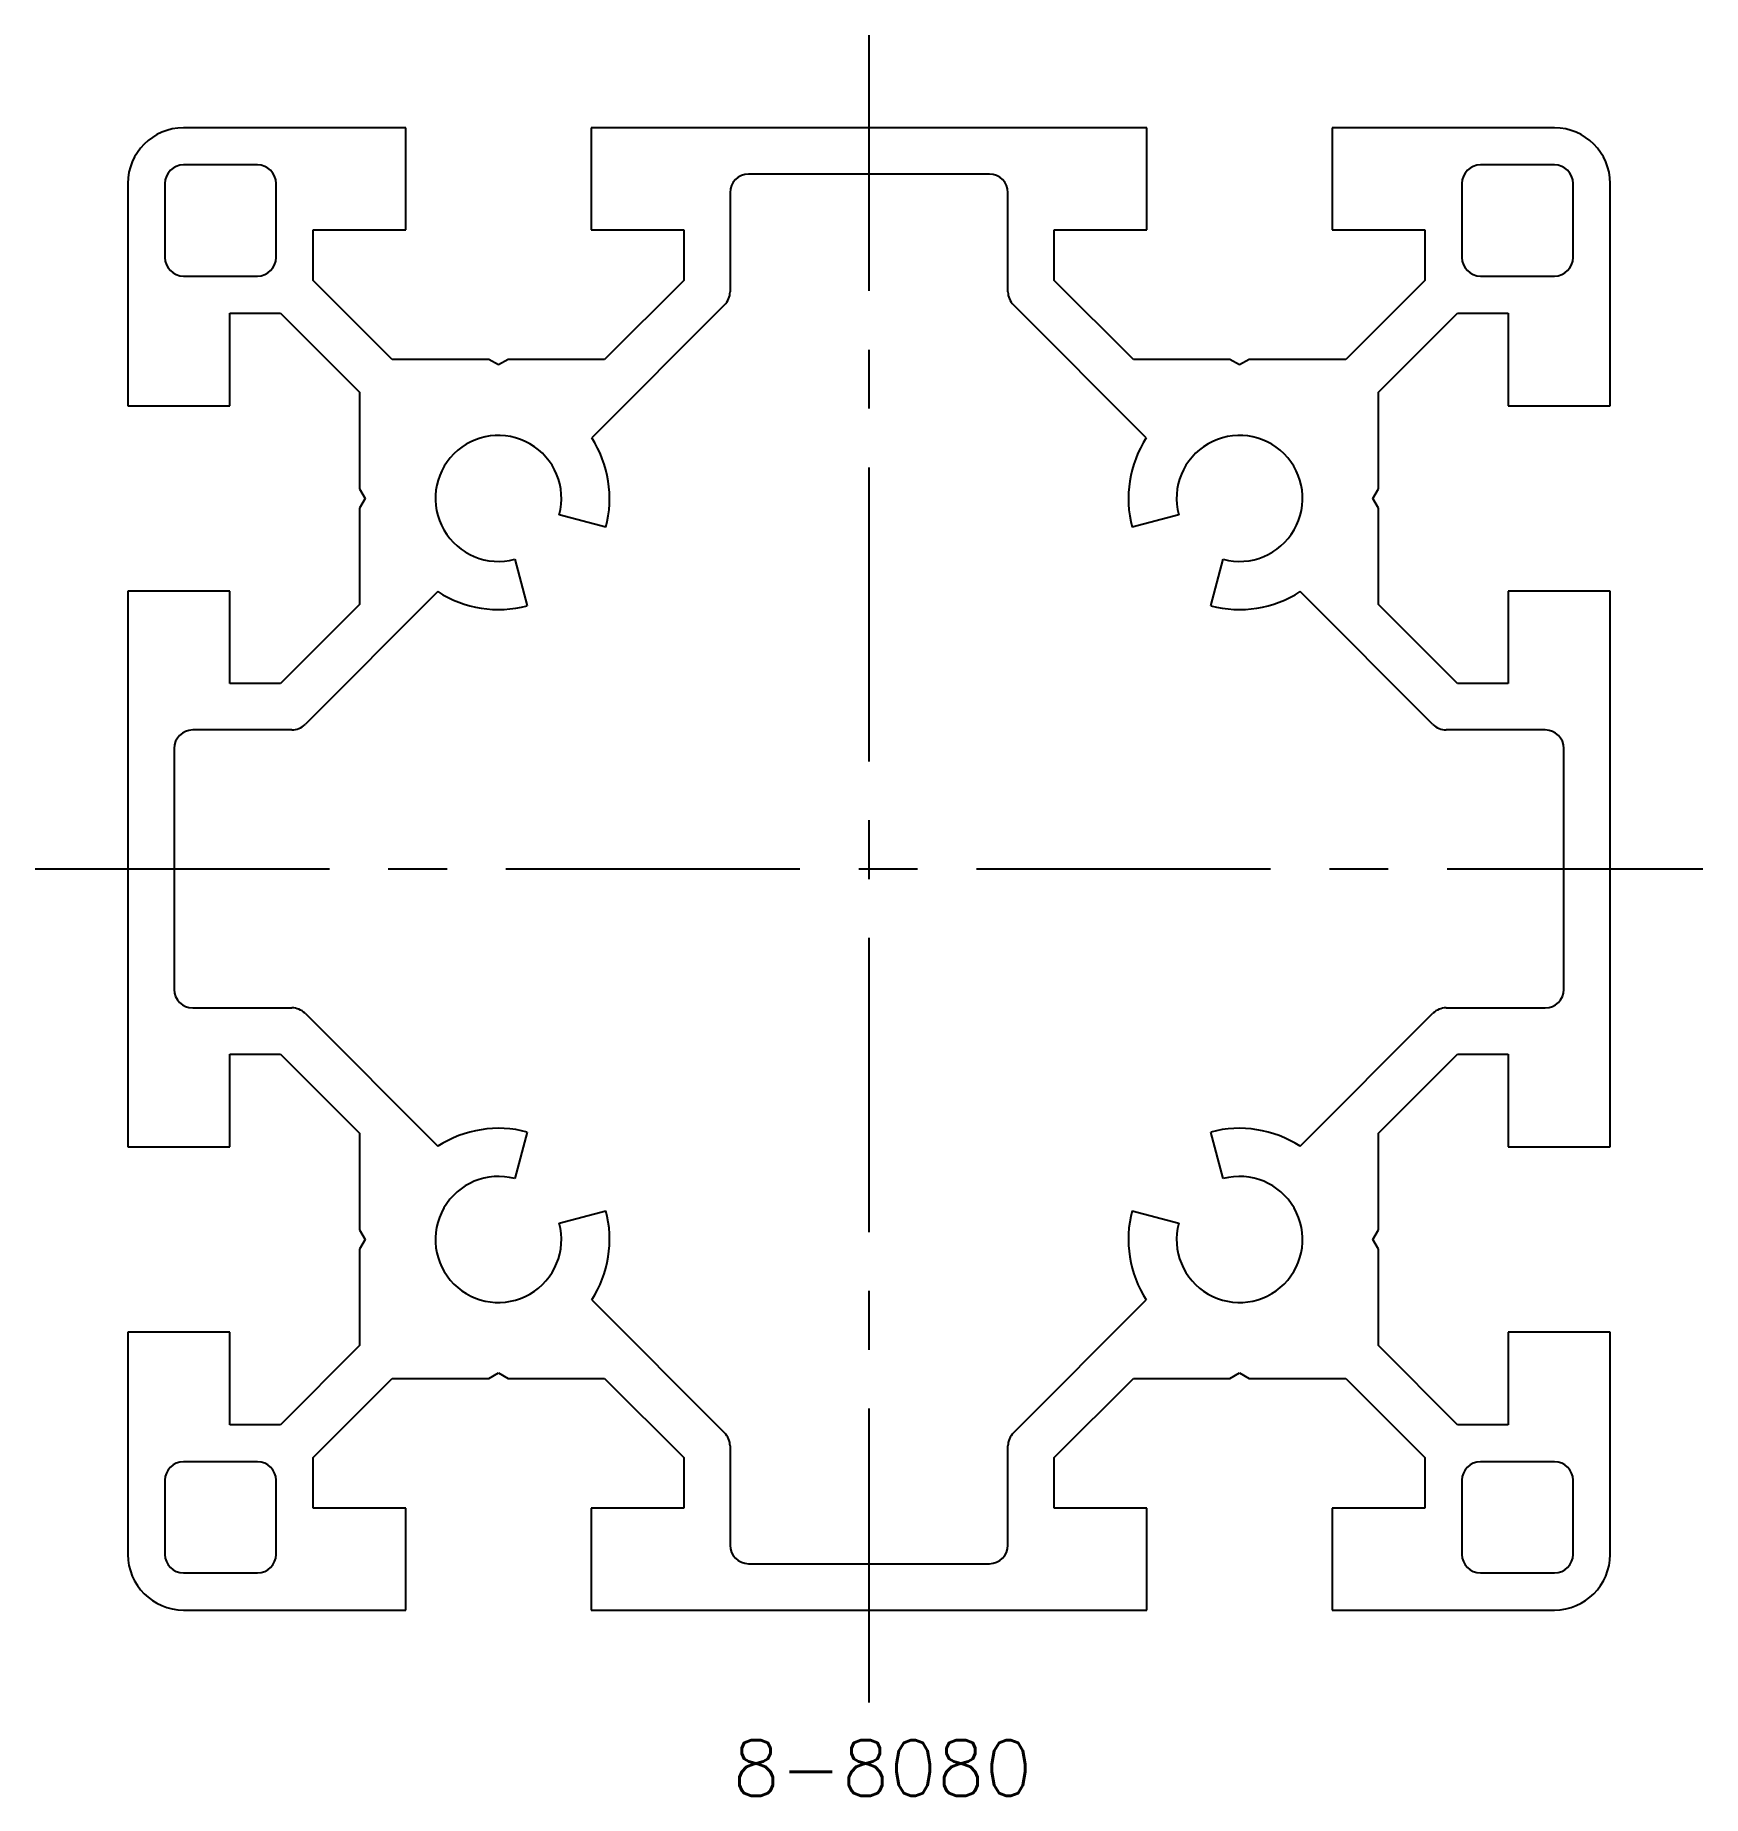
# Model space of a CAD drawing. Extents: x -5 to 1211, y -8 to 1575.
# Drawn here: x 1121 to 1211, y 920 to 1015 of the extents above; entities that cross this region are included whole.
import ezdxf

# ---------------------------------------------------------------- set-up
doc = ezdxf.new("R2010")
doc.units = 0
doc.header["$LTSCALE"] = 0.5
doc.linetypes.add('CENTER', pattern=[50.8, 31.75, -6.35, 6.35, -6.35])
for name, color, linetype in [('MSM_CENTER', 1, 'CENTER'), ('MSM_CONTINUOUS', 7, 'CONTINUOUS'), ('MSM_PART_NUMBER', 7, 'CONTINUOUS')]:
    doc.layers.add(name, color=color, linetype=linetype)
doc.styles.get("Standard").update_dxf_attribs({"font": 'txt.shx', "height": 3, "bigfont": 'bigfont.shx'})

# ---------------------------------------------------------------- blocks, each defined once
blk = doc.blocks.new('*U10')
at = {"layer": 'MSM_PART_NUMBER'}
blk.add_text('8-8080', height=3, dxfattribs=at).set_placement((1158.618, 919.972))

msp = doc.modelspace()

# ---------------------------------------------------------------- linework, layer by layer
at = {"layer": 'MSM_CENTER'}
for p, q in [((1166, 925), (1166, 1015)), ((1121, 970), (1211, 970))]:
    msp.add_line(p, q, dxfattribs=at)
at = {"layer": 'MSM_CONTINUOUS'}
for p, q in [((1141, 1010), (1129, 1010)), ((1141, 1004.5), (1141, 1010)), ((1181, 1010), (1151, 1010)), ((1151, 1010), (1151, 1004.5)), ((1181, 1004.5), (1181, 1010)), ((1203, 1010), (1191, 1010)), ((1191, 1010), (1191, 1004.5)), ((1133, 1008), (1129, 1008)), ((1172.5, 1007.5), (1159.5, 1007.5)), ((1203, 1008), (1199, 1008)), ((1126, 1007), (1126, 995)), ((1128, 1007), (1128, 1003)), ((1134, 1003), (1134, 1007)), ((1158.5, 1006.5), (1158.5, 1001.146)), ((1173.5, 1001.146), (1173.5, 1006.5)), ((1198, 1007), (1198, 1003)), ((1204, 1003), (1204, 1007)), ((1206, 995), (1206, 1007)), ((1136, 1001.768), (1136, 1004.5)), ((1136, 1004.5), (1141, 1004.5)), ((1151, 1004.5), (1156, 1004.5)), ((1156, 1004.5), (1156, 1001.768)), ((1176, 1001.768), (1176, 1004.5)), ((1176, 1004.5), (1181, 1004.5)), ((1191, 1004.5), (1196, 1004.5)), ((1196, 1004.5), (1196, 1001.768)), ((1129, 1002), (1133, 1002)), ((1140.268, 997.5), (1136, 1001.768)), ((1156, 1001.768), (1151.732, 997.5)), ((1180.268, 997.5), (1176, 1001.768)), ((1196, 1001.768), (1191.732, 997.5)), ((1199, 1002), (1203, 1002)), ((1131.5, 1000), (1134.232, 1000)), ((1131.5, 995), (1131.5, 1000)), ((1134.232, 1000), (1138.5, 995.732)), ((1158.207, 1000.439), (1151.033, 993.266)), ((1180.967, 993.266), (1173.793, 1000.439)), ((1193.5, 995.732), (1197.768, 1000)), ((1197.768, 1000), (1200.5, 1000)), ((1200.5, 1000), (1200.5, 995)), ((1145.48, 997.5), (1140.268, 997.5)), ((1146, 997.2), (1145.48, 997.5)), ((1146.52, 997.5), (1146, 997.2)), ((1151.732, 997.5), (1146.52, 997.5)), ((1185.48, 997.5), (1180.268, 997.5)), ((1186, 997.2), (1185.48, 997.5)), ((1186.52, 997.5), (1186, 997.2)), ((1191.732, 997.5), (1186.52, 997.5)), ((1126, 995), (1131.5, 995)), ((1138.5, 995.732), (1138.5, 990.52)), ((1193.5, 990.52), (1193.5, 995.732)), ((1200.5, 995), (1206, 995)), ((1138.5, 990.52), (1138.8, 990)), ((1193.2, 990), (1193.5, 990.52)), ((1138.8, 990), (1138.5, 989.48)), ((1138.5, 989.48), (1138.5, 984.268)), ((1193.5, 989.48), (1193.2, 990)), ((1193.5, 984.268), (1193.5, 989.48)), ((1151.796, 988.447), (1149.284, 989.12)), ((1182.716, 989.12), (1180.204, 988.447)), ((1146.88, 986.716), (1147.553, 984.204)), ((1184.447, 984.204), (1185.12, 986.716)), ((1131.5, 985), (1126, 985)), ((1126, 985), (1126, 955)), ((1131.5, 980), (1131.5, 985)), ((1142.734, 984.967), (1135.561, 977.793)), ((1196.439, 977.793), (1189.266, 984.967)), ((1206, 985), (1200.5, 985)), ((1200.5, 985), (1200.5, 980)), ((1206, 955), (1206, 985)), ((1138.5, 984.268), (1134.232, 980)), ((1197.768, 980), (1193.5, 984.268)), ((1134.232, 980), (1131.5, 980)), ((1200.5, 980), (1197.768, 980)), ((1134.854, 977.5), (1129.5, 977.5)), ((1202.5, 977.5), (1197.146, 977.5)), ((1128.5, 976.5), (1128.5, 963.5)), ((1203.5, 963.5), (1203.5, 976.5)), ((1129.5, 962.5), (1134.854, 962.5)), ((1135.561, 962.207), (1142.734, 955.033)), ((1189.266, 955.033), (1196.439, 962.207)), ((1197.146, 962.5), (1202.5, 962.5)), ((1131.5, 955), (1131.5, 960)), ((1131.5, 960), (1134.232, 960)), ((1134.232, 960), (1138.5, 955.732)), ((1193.5, 955.732), (1197.768, 960)), ((1197.768, 960), (1200.5, 960)), ((1200.5, 960), (1200.5, 955)), ((1138.5, 955.732), (1138.5, 950.52)), ((1147.553, 955.796), (1146.88, 953.284)), ((1185.12, 953.284), (1184.447, 955.796)), ((1193.5, 950.52), (1193.5, 955.732)), ((1126, 955), (1131.5, 955)), ((1200.5, 955), (1206, 955)), ((1149.284, 950.88), (1151.796, 951.553)), ((1180.204, 951.553), (1182.716, 950.88)), ((1138.5, 950.52), (1138.8, 950)), ((1193.2, 950), (1193.5, 950.52)), ((1138.8, 950), (1138.5, 949.48)), ((1138.5, 949.48), (1138.5, 944.268)), ((1193.5, 949.48), (1193.2, 950)), ((1193.5, 944.268), (1193.5, 949.48)), ((1151.033, 946.734), (1158.207, 939.561)), ((1173.793, 939.561), (1180.967, 946.734)), ((1131.5, 945), (1126, 945)), ((1126, 945), (1126, 933)), ((1131.5, 940), (1131.5, 945)), ((1206, 945), (1200.5, 945)), ((1200.5, 945), (1200.5, 940)), ((1206, 933), (1206, 945)), ((1138.5, 944.268), (1134.232, 940)), ((1197.768, 940), (1193.5, 944.268)), ((1145.48, 942.5), (1146, 942.8)), ((1146, 942.8), (1146.52, 942.5)), ((1185.48, 942.5), (1186, 942.8)), ((1186, 942.8), (1186.52, 942.5)), ((1136, 938.232), (1140.268, 942.5)), ((1140.268, 942.5), (1145.48, 942.5)), ((1146.52, 942.5), (1151.732, 942.5)), ((1151.732, 942.5), (1156, 938.232)), ((1176, 938.232), (1180.268, 942.5)), ((1180.268, 942.5), (1185.48, 942.5)), ((1186.52, 942.5), (1191.732, 942.5)), ((1191.732, 942.5), (1196, 938.232)), ((1134.232, 940), (1131.5, 940)), ((1200.5, 940), (1197.768, 940)), ((1133, 938), (1129, 938)), ((1136, 935.5), (1136, 938.232)), ((1156, 938.232), (1156, 935.5)), ((1158.5, 938.854), (1158.5, 933.5)), ((1173.5, 933.5), (1173.5, 938.854)), ((1176, 935.5), (1176, 938.232)), ((1196, 938.232), (1196, 935.5)), ((1203, 938), (1199, 938)), ((1128, 937), (1128, 933)), ((1134, 933), (1134, 937)), ((1198, 937), (1198, 933)), ((1204, 933), (1204, 937)), ((1141, 935.5), (1136, 935.5)), ((1141, 930), (1141, 935.5)), ((1156, 935.5), (1151, 935.5)), ((1151, 935.5), (1151, 930)), ((1181, 935.5), (1176, 935.5)), ((1181, 930), (1181, 935.5)), ((1196, 935.5), (1191, 935.5)), ((1191, 935.5), (1191, 930)), ((1159.5, 932.5), (1172.5, 932.5)), ((1129, 932), (1133, 932)), ((1199, 932), (1203, 932)), ((1129, 930), (1141, 930)), ((1151, 930), (1181, 930)), ((1191, 930), (1203, 930))]:
    msp.add_line(p, q, dxfattribs=at)
for centre, radius, start, end in [((1129, 1007), 3, 90, 180), ((1203, 1007), 3, 0, 90), ((1129, 1007), 1, 90, 180), ((1133, 1007), 1, 0, 90), ((1159.5, 1006.5), 1, 90, 180), ((1172.5, 1006.5), 1, 0, 90), ((1199, 1007), 1, 90, 180), ((1203, 1007), 1, 0, 90), ((1129, 1003), 1, 180, 270), ((1133, 1003), 1, 270, 0), ((1199, 1003), 1, 180, 270), ((1203, 1003), 1, 270, 0), ((1157.5, 1001.146), 1, 315, 0), ((1174.5, 1001.146), 1, 180, 225), ((1146, 990), 3.4, 345, 285), ((1146, 990), 6, 345, 32.9753), ((1186, 990), 6, 147.0247, 195), ((1186, 990), 3.4, 255, 195), ((1146, 990), 6, 237.0247, 285), ((1186, 990), 6, 255, 302.9753), ((1129.5, 976.5), 1, 90, 180), ((1134.854, 978.5), 1, 270, 315), ((1197.146, 978.5), 1, 225, 270), ((1202.5, 976.5), 1, 0, 90), ((1129.5, 963.5), 1, 180, 270), ((1202.5, 963.5), 1, 270, 0), ((1134.854, 961.5), 1, 45, 90), ((1197.146, 961.5), 1, 90, 135), ((1146, 950), 6, 75, 122.9753), ((1186, 950), 6, 57.0247, 105), ((1146, 950), 3.4, 75, 15), ((1186, 950), 3.4, 165, 105), ((1146, 950), 6, 327.0247, 15), ((1186, 950), 6, 165, 212.9753), ((1157.5, 938.854), 1, 0, 45), ((1174.5, 938.854), 1, 135, 180), ((1129, 937), 1, 90, 180), ((1133, 937), 1, 0, 90), ((1199, 937), 1, 90, 180), ((1203, 937), 1, 0, 90), ((1159.5, 933.5), 1, 180, 270), ((1172.5, 933.5), 1, 270, 0), ((1129, 933), 3, 180, 270), ((1129, 933), 1, 180, 270), ((1133, 933), 1, 270, 0), ((1199, 933), 1, 180, 270), ((1203, 933), 3, 270, 0), ((1203, 933), 1, 270, 0)]:
    msp.add_arc(centre, radius, start, end, dxfattribs=at)

# ---------------------------------------------------------------- block references
msp.add_blockref('*U10', (0, 0), dxfattribs=at)

doc.saveas('drawing.dxf')
